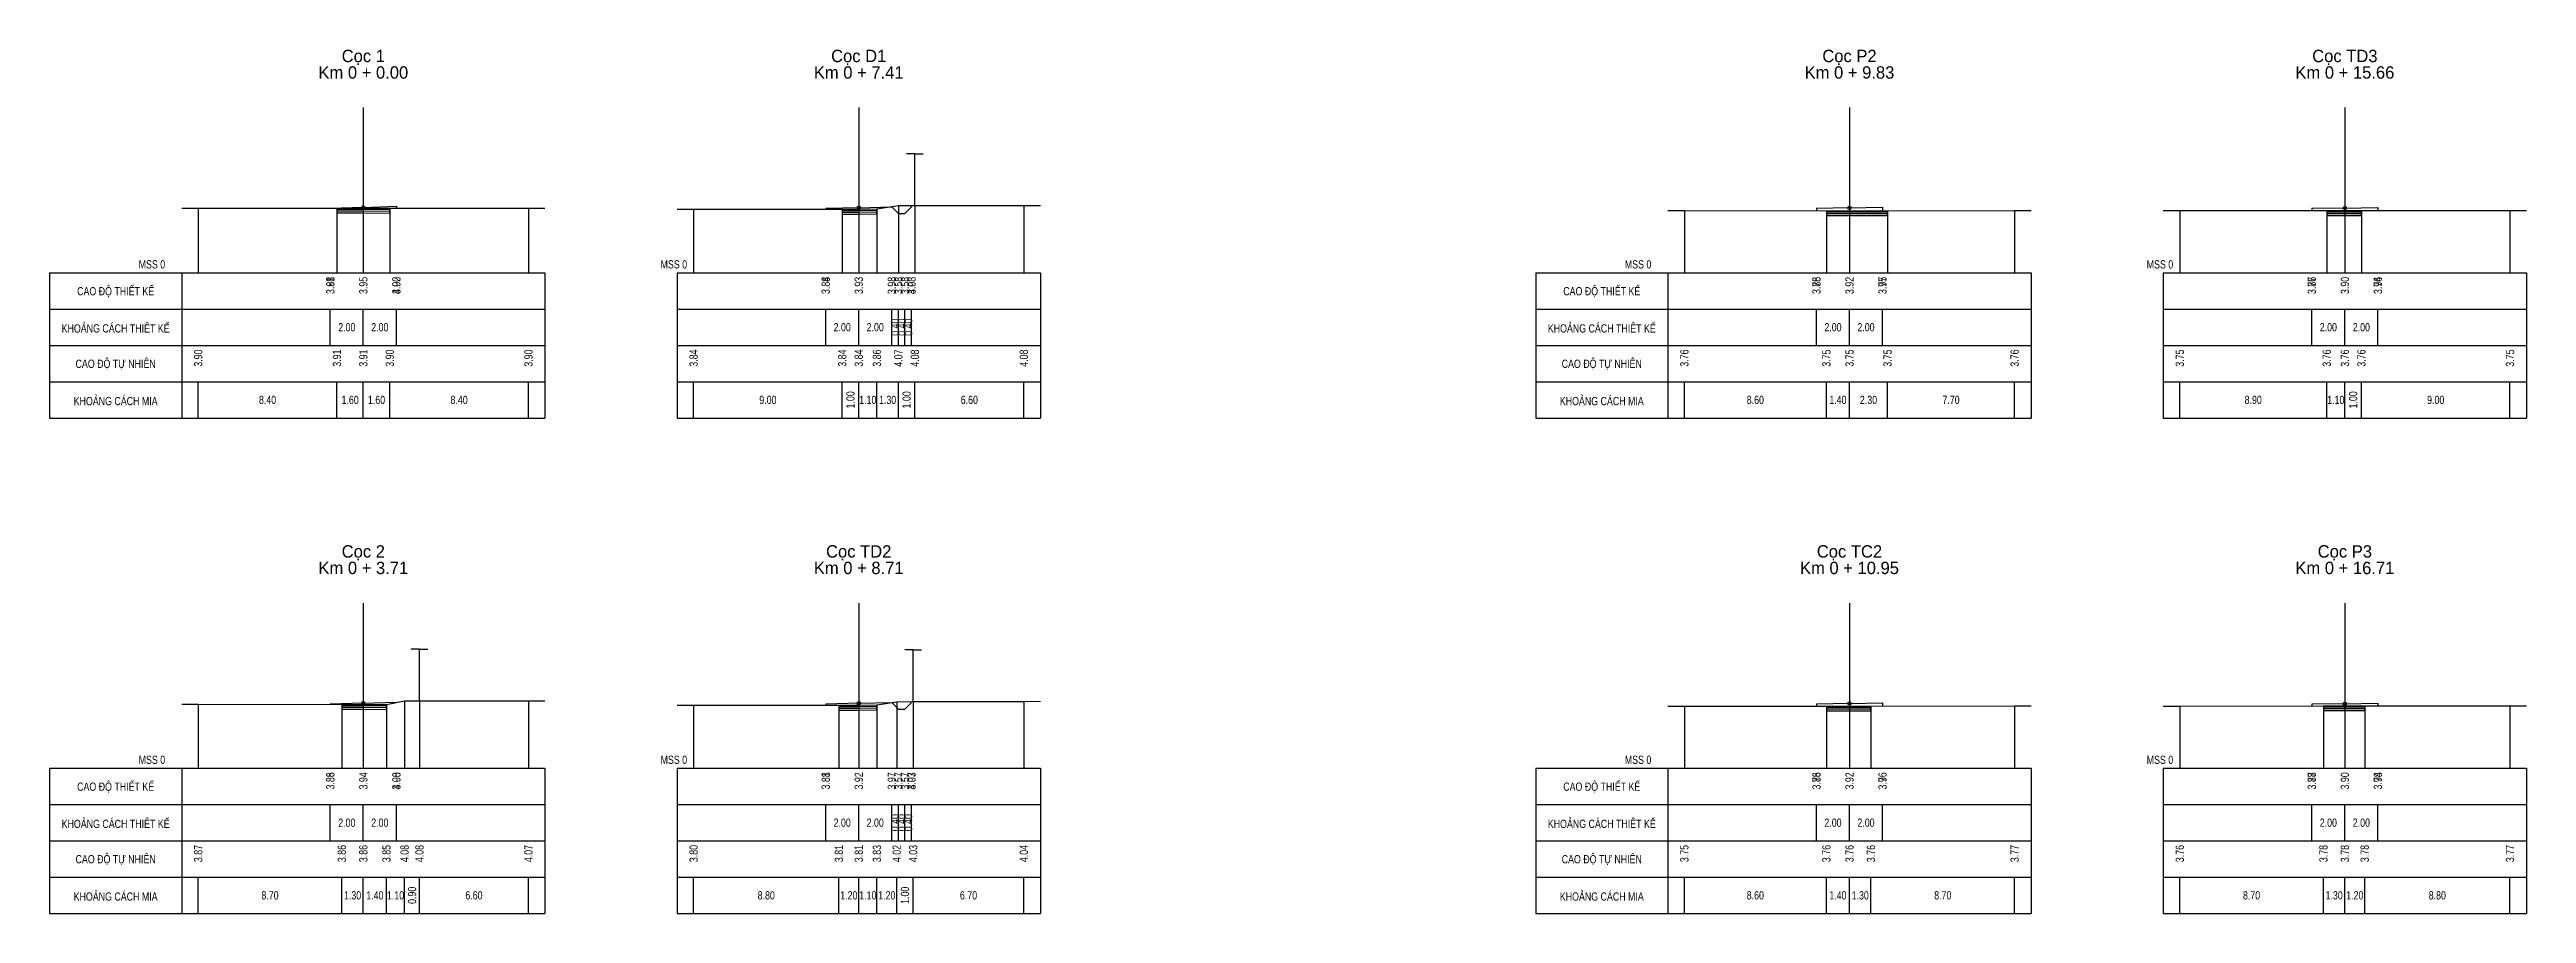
# Model space of a CAD drawing. Header units: inches. Extents: x 261 to 651, y -252 to 113.
# Drawn here: x 261 to 411, y -252 to -199.7 of the extents above; entities that cross this region are included whole.
import ezdxf
from ezdxf.enums import TextEntityAlignment as Align

# ---------------------------------------------------------------- set-up
doc = ezdxf.new("R2010")
doc.units = ezdxf.units.IN
doc.header["$MEASUREMENT"] = 0
for name, color, linetype in [('Bang TN tu nhien', 3, 'Continuous'), ('Duong cu', 8, 'Continuous'), ('Duong do thiet ke', 2, 'Continuous'), ('Duong dong trac ngang tu nhien', 9, 'Continuous'), ('KH_VAT', 8, 'Continuous'), ('Mat duong PD 1', 1, 'Continuous'), ('Taluy', 1, 'Continuous'), ('Trac ngang tu nhien', 3, 'Continuous'), ('TracNgang', 7, 'Continuous')]:
    doc.layers.add(name, color=color, linetype=linetype)
doc.styles.add('BangTN', font='viet buddy.shx', dxfattribs={"width": 0.8})

msp = doc.modelspace()

# ---------------------------------------------------------------- texts
at = {"layer": 'Bang TN tu nhien', "color": 3, "style": 'BangTN', "width": 0.8}
for s, p in [('CAO ĐỘ THIẾT KẾ', (265, -214.3)), ('CAO ĐỘ THIẾT KẾ', (355, -214.3)), ('KHOẢNG CÁCH THIÊT KẾ', (265, -216.5)), ('KHOẢNG CÁCH THIÊT KẾ', (355, -216.5)), ('CAO ĐỘ TỰ NHIÊN', (265, -218.7)), ('CAO ĐỘ TỰ NHIÊN', (355, -218.7)), ('KHOẢNG CÁCH MIA', (265, -220.9)), ('KHOẢNG CÁCH MIA', (355, -220.9)), ('CAO ĐỘ THIẾT KẾ', (265, -244.3)), ('CAO ĐỘ THIẾT KẾ', (355, -244.3)), ('KHOẢNG CÁCH THIÊT KẾ', (265, -246.5)), ('KHOẢNG CÁCH THIÊT KẾ', (355, -246.5)), ('CAO ĐỘ TỰ NHIÊN', (265, -248.7)), ('CAO ĐỘ TỰ NHIÊN', (355, -248.7)), ('KHOẢNG CÁCH MIA', (265, -250.9)), ('KHOẢNG CÁCH MIA', (355, -250.9))]:
    msp.add_text(s, height=0.5, dxfattribs=at).set_placement(p, align=Align.MIDDLE)
at = {"layer": 'Trac ngang tu nhien', "color": 3, "style": 'BangTN'}
for s, p in [('Km 0 + 0.00', (280, -201.45)), ('Cọc 1', (280, -200.45)), ('Km 0 + 7.41', (310, -201.45)), ('Cọc D1', (310, -200.45)), ('Km 0 + 9.83', (370, -201.45)), ('Cọc P2', (370, -200.45)), ('Km 0 + 15.66', (400, -201.45)), ('Cọc TD3', (400, -200.45)), ('Km 0 + 3.71', (280, -231.45)), ('Cọc 2', (280, -230.45)), ('Km 0 + 8.71', (310, -231.45)), ('Cọc TD2', (310, -230.45)), ('Km 0 + 10.95', (370, -231.45)), ('Cọc TC2', (370, -230.45)), ('Km 0 + 16.71', (400, -231.45)), ('Cọc P3', (400, -230.45))]:
    msp.add_text(s, height=0.75, dxfattribs=at).set_placement(p, align=Align.CENTER)
at = {"layer": 'Trac ngang tu nhien', "color": 3, "char_height": 0.5, "style": 'BangTN'}
for insert, attachment_point in [((268, -212.95), 9), ((298, -212.95), 7), ((358, -212.95), 9), ((388, -212.95), 7), ((268, -242.95), 9), ((298, -242.95), 7), ((358, -242.95), 9), ((388, -242.95), 7)]:
    msp.add_mtext('MSS 0', dxfattribs=dict(at, insert=insert, attachment_point=attachment_point))
at = {"layer": 'TracNgang', "color": 2, "style": 'BangTN', "width": 0.8}
for s, p in [('3.91', (278, -213.45)), ('3.88', (278, -213.45)), ('3.95', (280, -213.45)), ('4.02', (282, -213.45)), ('3.90', (282, -213.45)), ('3.84', (308, -213.45)), ('3.88', (308, -213.45)), ('3.93', (310, -213.45)), ('3.98', (312, -213.45)), ('3.58', (312.4, -213.45)), ('3.58', (312.8, -213.45)), ('3.98', (313.2, -213.45)), ('4.08', (313.2, -213.45)), ('3.75', (368, -213.45)), ('3.88', (368, -213.45)), ('3.92', (370, -213.45)), ('3.97', (372, -213.45)), ('3.75', (372, -213.45)), ('3.76', (398, -213.45)), ('3.87', (398, -213.45)), ('3.90', (400, -213.45)), ('3.94', (402, -213.45)), ('3.76', (402, -213.45)), ('3.86', (278, -243.45)), ('3.88', (278, -243.45)), ('3.94', (280, -243.45)), ('4.00', (282, -243.45)), ('3.98', (282, -243.45)), ('3.81', (308, -243.45)), ('3.88', (308, -243.45)), ('3.92', (310, -243.45)), ('3.97', (312, -243.45)), ('3.57', (312.4, -243.45)), ('3.57', (312.8, -243.45)), ('3.97', (313.2, -243.45)), ('4.03', (313.2, -243.45)), ('3.76', (368, -243.45)), ('3.88', (368, -243.45)), ('3.92', (370, -243.45)), ('3.96', (372, -243.45)), ('3.76', (372, -243.45)), ('3.78', (398, -243.45)), ('3.87', (398, -243.45)), ('3.90', (400, -243.45)), ('3.94', (402, -243.45)), ('3.78', (402, -243.45))]:
    msp.add_text(s, height=0.5, rotation=90, dxfattribs=at).set_placement(p, align=Align.MIDDLE_RIGHT)
for p in [(312.2, -216.5), (312.6, -216.5), (313, -216.5), (312.2, -246.5), (312.6, -246.5), (313, -246.5)]:
    msp.add_text('0.40', height=0.5, rotation=90, dxfattribs=at).set_placement(p, align=Align.MIDDLE)
for p in [(279, -216.5), (281, -216.5), (309, -216.5), (311, -216.5), (369, -216.5), (371, -216.5), (399, -216.5), (401, -216.5), (279, -246.5), (281, -246.5), (309, -246.5), (311, -246.5), (369, -246.5), (371, -246.5), (399, -246.5), (401, -246.5)]:
    msp.add_text('2.00', height=0.5, dxfattribs=at).set_placement(p, align=Align.MIDDLE)
at = {"layer": 'TracNgang', "color": 3, "style": 'BangTN', "width": 0.8}
for s, p in [('3.90', (270, -217.85)), ('3.91', (278.4, -217.85)), ('3.91', (280, -217.85)), ('3.90', (281.6, -217.85)), ('3.90', (290, -217.85)), ('3.84', (300, -217.85)), ('3.84', (309, -217.85)), ('3.84', (310, -217.85)), ('3.86', (311.1, -217.85)), ('4.07', (312.4, -217.85)), ('4.08', (313.4, -217.85)), ('4.08', (320, -217.85)), ('3.76', (360, -217.85)), ('3.75', (368.6, -217.85)), ('3.75', (370, -217.85)), ('3.75', (372.3, -217.85)), ('3.76', (380, -217.85)), ('3.75', (390, -217.85)), ('3.76', (398.9, -217.85)), ('3.76', (400, -217.85)), ('3.76', (401, -217.85)), ('3.75', (410, -217.85)), ('3.87', (270, -247.85)), ('3.86', (278.7, -247.85)), ('3.86', (280, -247.85)), ('3.85', (281.4, -247.85)), ('4.08', (282.5, -247.85)), ('4.08', (283.4, -247.85)), ('4.07', (290, -247.85)), ('3.80', (300, -247.85)), ('3.81', (308.8, -247.85)), ('3.81', (310, -247.85)), ('3.83', (311.1, -247.85)), ('4.02', (312.3, -247.85)), ('4.03', (313.3, -247.85)), ('4.04', (320, -247.85)), ('3.75', (360, -247.85)), ('3.76', (368.6, -247.85)), ('3.76', (370, -247.85)), ('3.76', (371.3, -247.85)), ('3.77', (380, -247.85)), ('3.76', (390, -247.85)), ('3.78', (398.7, -247.85)), ('3.78', (400, -247.85)), ('3.78', (401.2, -247.85)), ('3.77', (410, -247.85))]:
    msp.add_text(s, height=0.5, rotation=90, dxfattribs=at).set_placement(p, align=Align.MIDDLE_RIGHT)
for s, p in [('1.00', (309.5, -220.9)), ('1.00', (312.9, -220.9)), ('1.00', (400.5, -220.9)), ('0.90', (282.95, -250.9)), ('1.00', (312.8, -250.9))]:
    msp.add_text(s, height=0.5, rotation=90, dxfattribs=at).set_placement(p, align=Align.MIDDLE)
for s, p in [('8.40', (274.2, -220.9)), ('1.60', (279.2, -220.9)), ('1.60', (280.8, -220.9)), ('8.40', (285.8, -220.9)), ('9.00', (304.5, -220.9)), ('1.10', (310.55, -220.9)), ('1.30', (311.75, -220.9)), ('6.60', (316.7, -220.9)), ('8.60', (364.3, -220.9)), ('1.40', (369.3, -220.9)), ('2.30', (371.15, -220.9)), ('7.70', (376.15, -220.9)), ('8.90', (394.45, -220.9)), ('1.10', (399.45, -220.9)), ('9.00', (405.5, -220.9)), ('8.70', (274.35, -250.9)), ('1.30', (279.35, -250.9)), ('1.40', (280.7, -250.9)), ('1.10', (281.95, -250.9)), ('6.60', (286.7, -250.9)), ('8.80', (304.4, -250.9)), ('1.20', (309.4, -250.9)), ('1.10', (310.55, -250.9)), ('1.20', (311.7, -250.9)), ('6.70', (316.65, -250.9)), ('8.60', (364.3, -250.9)), ('1.40', (369.3, -250.9)), ('1.30', (370.65, -250.9)), ('8.70', (375.65, -250.9)), ('8.70', (394.35, -250.9)), ('1.30', (399.35, -250.9)), ('1.20', (400.6, -250.9)), ('8.80', (405.6, -250.9))]:
    msp.add_text(s, height=0.5, dxfattribs=at).set_placement(p, align=Align.MIDDLE)

# ---------------------------------------------------------------- blocks, each defined once
blk = doc.blocks.new('CHIEUDUNGVAT12')
at = {"layer": 'KH_VAT', "color": 1}
for q in [(-2.5, 15.63), (2.5, 15.63)]:
    blk.add_line((0, 15.63), q, dxfattribs=at)
at = {"layer": 'KH_VAT', "color": 7}
blk.add_lwpolyline([(0, 0), (0, 15.63)], dxfattribs=at)
blk = doc.blocks.new('ChieuDungVat4.dwg')
at = {"layer": 'KH_VAT', "color": 1}
blk.add_blockref('CHIEUDUNGVAT12', (0, 0), dxfattribs=at)

# ---------------------------------------------------------------- linework, layer by layer
at = {"layer": 'Bang TN tu nhien', "color": 3}
for p, q in [((280, -203.2), (280, -213.2)), ((310, -203.2), (310, -213.2)), ((370, -203.2), (370, -213.2)), ((400, -203.2), (400, -213.2)), ((261, -213.2), (261, -222)), ((261, -213.2), (291, -213.2)), ((269, -213.2), (269, -222)), ((291, -213.2), (291, -222)), ((299, -213.2), (299, -222)), ((299, -213.2), (321, -213.2)), ((321, -213.2), (321, -222)), ((351, -213.2), (351, -222)), ((351, -213.2), (381, -213.2)), ((359, -213.2), (359, -222)), ((381, -213.2), (381, -222)), ((389, -213.2), (389, -222)), ((389, -213.2), (411, -213.2)), ((411, -213.2), (411, -222)), ((261, -215.4), (291, -215.4)), ((299, -215.4), (321, -215.4)), ((351, -215.4), (381, -215.4)), ((389, -215.4), (411, -215.4)), ((261, -217.6), (291, -217.6)), ((299, -217.6), (321, -217.6)), ((351, -217.6), (381, -217.6)), ((389, -217.6), (411, -217.6)), ((261, -219.8), (291, -219.8)), ((299, -219.8), (321, -219.8)), ((351, -219.8), (381, -219.8)), ((389, -219.8), (411, -219.8)), ((261, -222), (291, -222)), ((299, -222), (321, -222)), ((351, -222), (381, -222)), ((389, -222), (411, -222)), ((280, -233.2), (280, -243.2)), ((310, -233.2), (310, -243.2)), ((370, -233.2), (370, -243.2)), ((400, -233.2), (400, -243.2)), ((261, -243.2), (261, -252)), ((261, -243.2), (291, -243.2)), ((269, -243.2), (269, -252)), ((291, -243.2), (291, -252)), ((299, -243.2), (299, -252)), ((299, -243.2), (321, -243.2)), ((321, -243.2), (321, -252)), ((351, -243.2), (351, -252)), ((351, -243.2), (381, -243.2)), ((359, -243.2), (359, -252)), ((381, -243.2), (381, -252)), ((389, -243.2), (389, -252)), ((389, -243.2), (411, -243.2)), ((411, -243.2), (411, -252)), ((261, -245.4), (291, -245.4)), ((299, -245.4), (321, -245.4)), ((351, -245.4), (381, -245.4)), ((389, -245.4), (411, -245.4)), ((261, -247.6), (291, -247.6)), ((299, -247.6), (321, -247.6)), ((351, -247.6), (381, -247.6)), ((389, -247.6), (411, -247.6)), ((261, -249.8), (291, -249.8)), ((299, -249.8), (321, -249.8)), ((351, -249.8), (381, -249.8)), ((389, -249.8), (411, -249.8)), ((261, -252), (291, -252)), ((299, -252), (321, -252)), ((351, -252), (381, -252)), ((389, -252), (411, -252))]:
    msp.add_line(p, q, dxfattribs=at)
at = {"layer": 'Duong cu'}
for points in [[(278.4, -209.29), (278.4, -209.58), (280, -209.58), (281.6, -209.59), (281.6, -209.3)], [(278.4, -209.36), (280, -209.36), (281.6, -209.37)], [(278.4, -209.46), (280, -209.46), (281.6, -209.47)], [(309, -209.36), (309, -209.65), (310, -209.65), (311.1, -209.63), (311.1, -209.34)], [(309, -209.43), (310, -209.43), (311.1, -209.41)], [(309, -209.53), (310, -209.53), (311.1, -209.51)], [(368.6, -209.45), (368.6, -209.74), (370, -209.74), (372.3, -209.74), (372.3, -209.45)], [(368.6, -209.52), (370, -209.52), (372.3, -209.52)], [(368.6, -209.62), (370, -209.62), (372.3, -209.62)], [(398.9, -209.44), (398.9, -209.73), (400, -209.73), (401, -209.73), (401, -209.44)], [(398.9, -209.51), (400, -209.51), (401, -209.51)], [(398.9, -209.61), (400, -209.61), (401, -209.61)], [(278.7, -239.34), (278.7, -239.63), (280, -239.63), (281.4, -239.64), (281.4, -239.35)], [(278.7, -239.41), (280, -239.41), (281.4, -239.42)], [(278.7, -239.51), (280, -239.51), (281.4, -239.52)], [(308.8, -239.39), (308.8, -239.68), (310, -239.68), (311.1, -239.66), (311.1, -239.37)], [(308.8, -239.46), (310, -239.46), (311.1, -239.44)], [(308.8, -239.56), (310, -239.56), (311.1, -239.54)], [(368.6, -239.44), (368.6, -239.73), (370, -239.73), (371.3, -239.73), (371.3, -239.44)], [(368.6, -239.51), (370, -239.51), (371.3, -239.51)], [(368.6, -239.61), (370, -239.61), (371.3, -239.61)], [(398.7, -239.42), (398.7, -239.71), (400, -239.71), (401.2, -239.71), (401.2, -239.42)], [(398.7, -239.49), (400, -239.49), (401.2, -239.49)], [(398.7, -239.59), (400, -239.59), (401.2, -239.59)]]:
    msp.add_lwpolyline(points, dxfattribs=at)
at = {"layer": 'Duong do thiet ke', "color": 1}
for centre in [(280, -209.25), (310, -209.27), (370, -209.28), (400, -209.29), (280, -239.26), (310, -239.27), (370, -239.28), (400, -239.3)]:
    msp.add_circle(centre, 0.1, dxfattribs=at)
at = {"layer": 'Duong dong trac ngang tu nhien', "color": 8}
for p, q in [((270, -209.29), (270, -213.2)), ((278.4, -209.29), (278.4, -213.2)), ((280, -209.29), (280, -213.2)), ((281.6, -209.3), (281.6, -213.2)), ((290, -209.3), (290, -213.2)), ((300, -209.36), (300, -213.2)), ((309, -209.36), (309, -213.2)), ((310, -209.36), (310, -213.2)), ((311.1, -209.34), (311.1, -213.2)), ((312.4, -209.13), (312.4, -213.2)), ((313.4, -209.12), (313.4, -213.2)), ((320, -209.12), (320, -213.2)), ((360, -209.44), (360, -213.2)), ((368.6, -209.45), (368.6, -213.2)), ((370, -209.45), (370, -213.2)), ((372.3, -209.45), (372.3, -213.2)), ((380, -209.44), (380, -213.2)), ((390, -209.44), (390, -213.2)), ((398.9, -209.44), (398.9, -213.2)), ((400, -209.44), (400, -213.2)), ((401, -209.44), (401, -213.2)), ((410, -209.44), (410, -213.2)), ((270, -239.33), (270, -243.2)), ((278.7, -239.34), (278.7, -243.2)), ((280, -239.34), (280, -243.2)), ((281.4, -239.35), (281.4, -243.2)), ((282.5, -239.12), (282.5, -243.2)), ((283.4, -239.12), (283.4, -243.2)), ((290, -239.12), (290, -243.2)), ((300, -239.39), (300, -243.2)), ((308.8, -239.39), (308.8, -243.2)), ((310, -239.39), (310, -243.2)), ((311.1, -239.37), (311.1, -243.2)), ((312.3, -239.18), (312.3, -243.2)), ((313.3, -239.17), (313.3, -243.2)), ((320, -239.16), (320, -243.2)), ((360, -239.44), (360, -243.2)), ((368.6, -239.44), (368.6, -243.2)), ((370, -239.44), (370, -243.2)), ((371.3, -239.44), (371.3, -243.2)), ((380, -239.43), (380, -243.2)), ((390, -239.44), (390, -243.2)), ((398.7, -239.42), (398.7, -243.2)), ((400, -239.42), (400, -243.2)), ((401.2, -239.42), (401.2, -243.2)), ((410, -239.42), (410, -243.2))]:
    msp.add_line(p, q, dxfattribs=at)
at = {"layer": 'Mat duong PD 1'}
for points in [[(280, -209.25), (278, -209.32)], [(280, -209.25), (282, -209.18)], [(310, -209.27), (308, -209.32)], [(310, -209.27), (312, -209.22)], [(370, -209.28), (368, -209.32)], [(370, -209.28), (372, -209.23)], [(400, -209.29), (398, -209.32)], [(400, -209.29), (402, -209.25)], [(280, -239.26), (278, -239.32)], [(280, -239.26), (282, -239.2)], [(310, -239.27), (308, -239.32)], [(310, -239.27), (312, -239.23)], [(370, -239.28), (368, -239.32)], [(370, -239.28), (372, -239.24)], [(400, -239.3), (398, -239.32)], [(400, -239.3), (402, -239.26)]]:
    msp.add_lwpolyline(points, dxfattribs=at)
at = {"layer": 'Taluy'}
for points in [[(278, -209.32), (278, -209.29)], [(282, -209.18), (282, -209.3), (282, -209.3)], [(308, -209.32), (308, -209.36), (308, -209.36)], [(312, -209.22), (312.4, -209.62), (312.8, -209.62), (313.2, -209.22), (313.2, -209.12)], [(368, -209.32), (368, -209.45), (368, -209.45)], [(372, -209.23), (372, -209.45), (372, -209.45)], [(398, -209.32), (398, -209.44), (398, -209.44)], [(402, -209.25), (402, -209.44), (402, -209.44)], [(278, -239.32), (278, -239.34), (278, -239.34)], [(282, -239.2), (282, -239.22), (282, -239.22)], [(308, -239.32), (308, -239.39), (308, -239.39)], [(312, -239.23), (312.4, -239.63), (312.8, -239.63), (313.2, -239.23), (313.2, -239.17)], [(368, -239.32), (368, -239.44), (368, -239.44)], [(372, -239.24), (372, -239.44), (372, -239.44)], [(398, -239.32), (398, -239.42), (398, -239.42)], [(402, -239.26), (402, -239.42), (402, -239.42)]]:
    msp.add_lwpolyline(points, dxfattribs=at)
at = {"layer": 'Trac ngang tu nhien', "color": 3}
for points in [[(269, -209.29), (270, -209.29), (278.4, -209.29), (280, -209.29), (281.6, -209.3), (290, -209.3), (291, -209.3)], [(299, -209.36), (300, -209.36), (309, -209.36), (310, -209.36), (311.1, -209.34), (312.4, -209.13), (313.4, -209.12), (320, -209.12), (321, -209.12)], [(359, -209.43), (360, -209.44), (368.6, -209.45), (370, -209.45), (372.3, -209.45), (380, -209.44), (381, -209.43)], [(389, -209.44), (390, -209.44), (398.9, -209.44), (400, -209.44), (401, -209.44), (410, -209.44), (411, -209.44)], [(269, -239.32), (270, -239.33), (278.7, -239.34), (280, -239.34), (281.4, -239.35), (282.5, -239.12), (283.4, -239.12), (290, -239.12), (291, -239.12)], [(299, -239.39), (300, -239.39), (308.8, -239.39), (310, -239.39), (311.1, -239.37), (312.3, -239.18), (313.3, -239.17), (320, -239.16), (321, -239.15)], [(359, -239.44), (360, -239.44), (368.6, -239.44), (370, -239.44), (371.3, -239.44), (380, -239.43), (381, -239.43)], [(389, -239.44), (390, -239.44), (398.7, -239.42), (400, -239.42), (401.2, -239.42), (410, -239.42), (411, -239.42)]]:
    msp.add_lwpolyline(points, dxfattribs=at)
at = {"layer": 'TracNgang', "color": 2}
for p, q in [((278, -217.6), (278, -215.4)), ((280, -217.6), (280, -215.4)), ((282, -217.6), (282, -215.4)), ((308, -217.6), (308, -215.4)), ((310, -217.6), (310, -215.4)), ((312, -217.6), (312, -215.4)), ((312.4, -217.6), (312.4, -215.4)), ((312.8, -217.6), (312.8, -215.4)), ((313.2, -217.6), (313.2, -215.4)), ((368, -217.6), (368, -215.4)), ((370, -217.6), (370, -215.4)), ((372, -217.6), (372, -215.4)), ((398, -217.6), (398, -215.4)), ((400, -217.6), (400, -215.4)), ((402, -217.6), (402, -215.4)), ((278, -247.6), (278, -245.4)), ((280, -247.6), (280, -245.4)), ((282, -247.6), (282, -245.4)), ((308, -247.6), (308, -245.4)), ((310, -247.6), (310, -245.4)), ((312, -247.6), (312, -245.4)), ((312.4, -247.6), (312.4, -245.4)), ((312.8, -247.6), (312.8, -245.4)), ((313.2, -247.6), (313.2, -245.4)), ((368, -247.6), (368, -245.4)), ((370, -247.6), (370, -245.4)), ((372, -247.6), (372, -245.4)), ((398, -247.6), (398, -245.4)), ((400, -247.6), (400, -245.4)), ((402, -247.6), (402, -245.4))]:
    msp.add_line(p, q, dxfattribs=at)
at = {"layer": 'TracNgang', "color": 3}
for p, q in [((270, -222), (270, -219.8)), ((278.4, -222), (278.4, -219.8)), ((280, -222), (280, -219.8)), ((281.6, -222), (281.6, -219.8)), ((290, -222), (290, -219.8)), ((300, -222), (300, -219.8)), ((309, -222), (309, -219.8)), ((310, -222), (310, -219.8)), ((311.1, -222), (311.1, -219.8)), ((312.4, -222), (312.4, -219.8)), ((313.4, -222), (313.4, -219.8)), ((320, -222), (320, -219.8)), ((360, -222), (360, -219.8)), ((368.6, -222), (368.6, -219.8)), ((370, -222), (370, -219.8)), ((372.3, -222), (372.3, -219.8)), ((380, -222), (380, -219.8)), ((390, -222), (390, -219.8)), ((398.9, -222), (398.9, -219.8)), ((400, -222), (400, -219.8)), ((401, -222), (401, -219.8)), ((410, -222), (410, -219.8)), ((270, -252), (270, -249.8)), ((278.7, -252), (278.7, -249.8)), ((280, -252), (280, -249.8)), ((281.4, -252), (281.4, -249.8)), ((282.5, -252), (282.5, -249.8)), ((283.4, -252), (283.4, -249.8)), ((290, -252), (290, -249.8)), ((300, -252), (300, -249.8)), ((308.8, -252), (308.8, -249.8)), ((310, -252), (310, -249.8)), ((311.1, -252), (311.1, -249.8)), ((312.3, -252), (312.3, -249.8)), ((313.3, -252), (313.3, -249.8)), ((320, -252), (320, -249.8)), ((360, -252), (360, -249.8)), ((368.6, -252), (368.6, -249.8)), ((370, -252), (370, -249.8)), ((371.3, -252), (371.3, -249.8)), ((380, -252), (380, -249.8)), ((390, -252), (390, -249.8)), ((398.7, -252), (398.7, -249.8)), ((400, -252), (400, -249.8)), ((401.2, -252), (401.2, -249.8)), ((410, -252), (410, -249.8))]:
    msp.add_line(p, q, dxfattribs=at)

# ---------------------------------------------------------------- block references
at = {"color": 3, "xscale": 0.2, "yscale": 0.2000000000000002, "zscale": 0.2}
for p in [(313.4, -209.12), (283.4, -239.12), (313.3, -239.17)]:
    msp.add_blockref('ChieuDungVat4.dwg', p, dxfattribs=at)

msp.set_redraw_order([(e.dxf.handle, doc.entitydb.next_handle()) for e in msp.query("TEXT MTEXT ATTDEF DIMENSION ARC_DIMENSION")])  # texts and dimensions are drawn at this point

doc.saveas('drawing.dxf')
